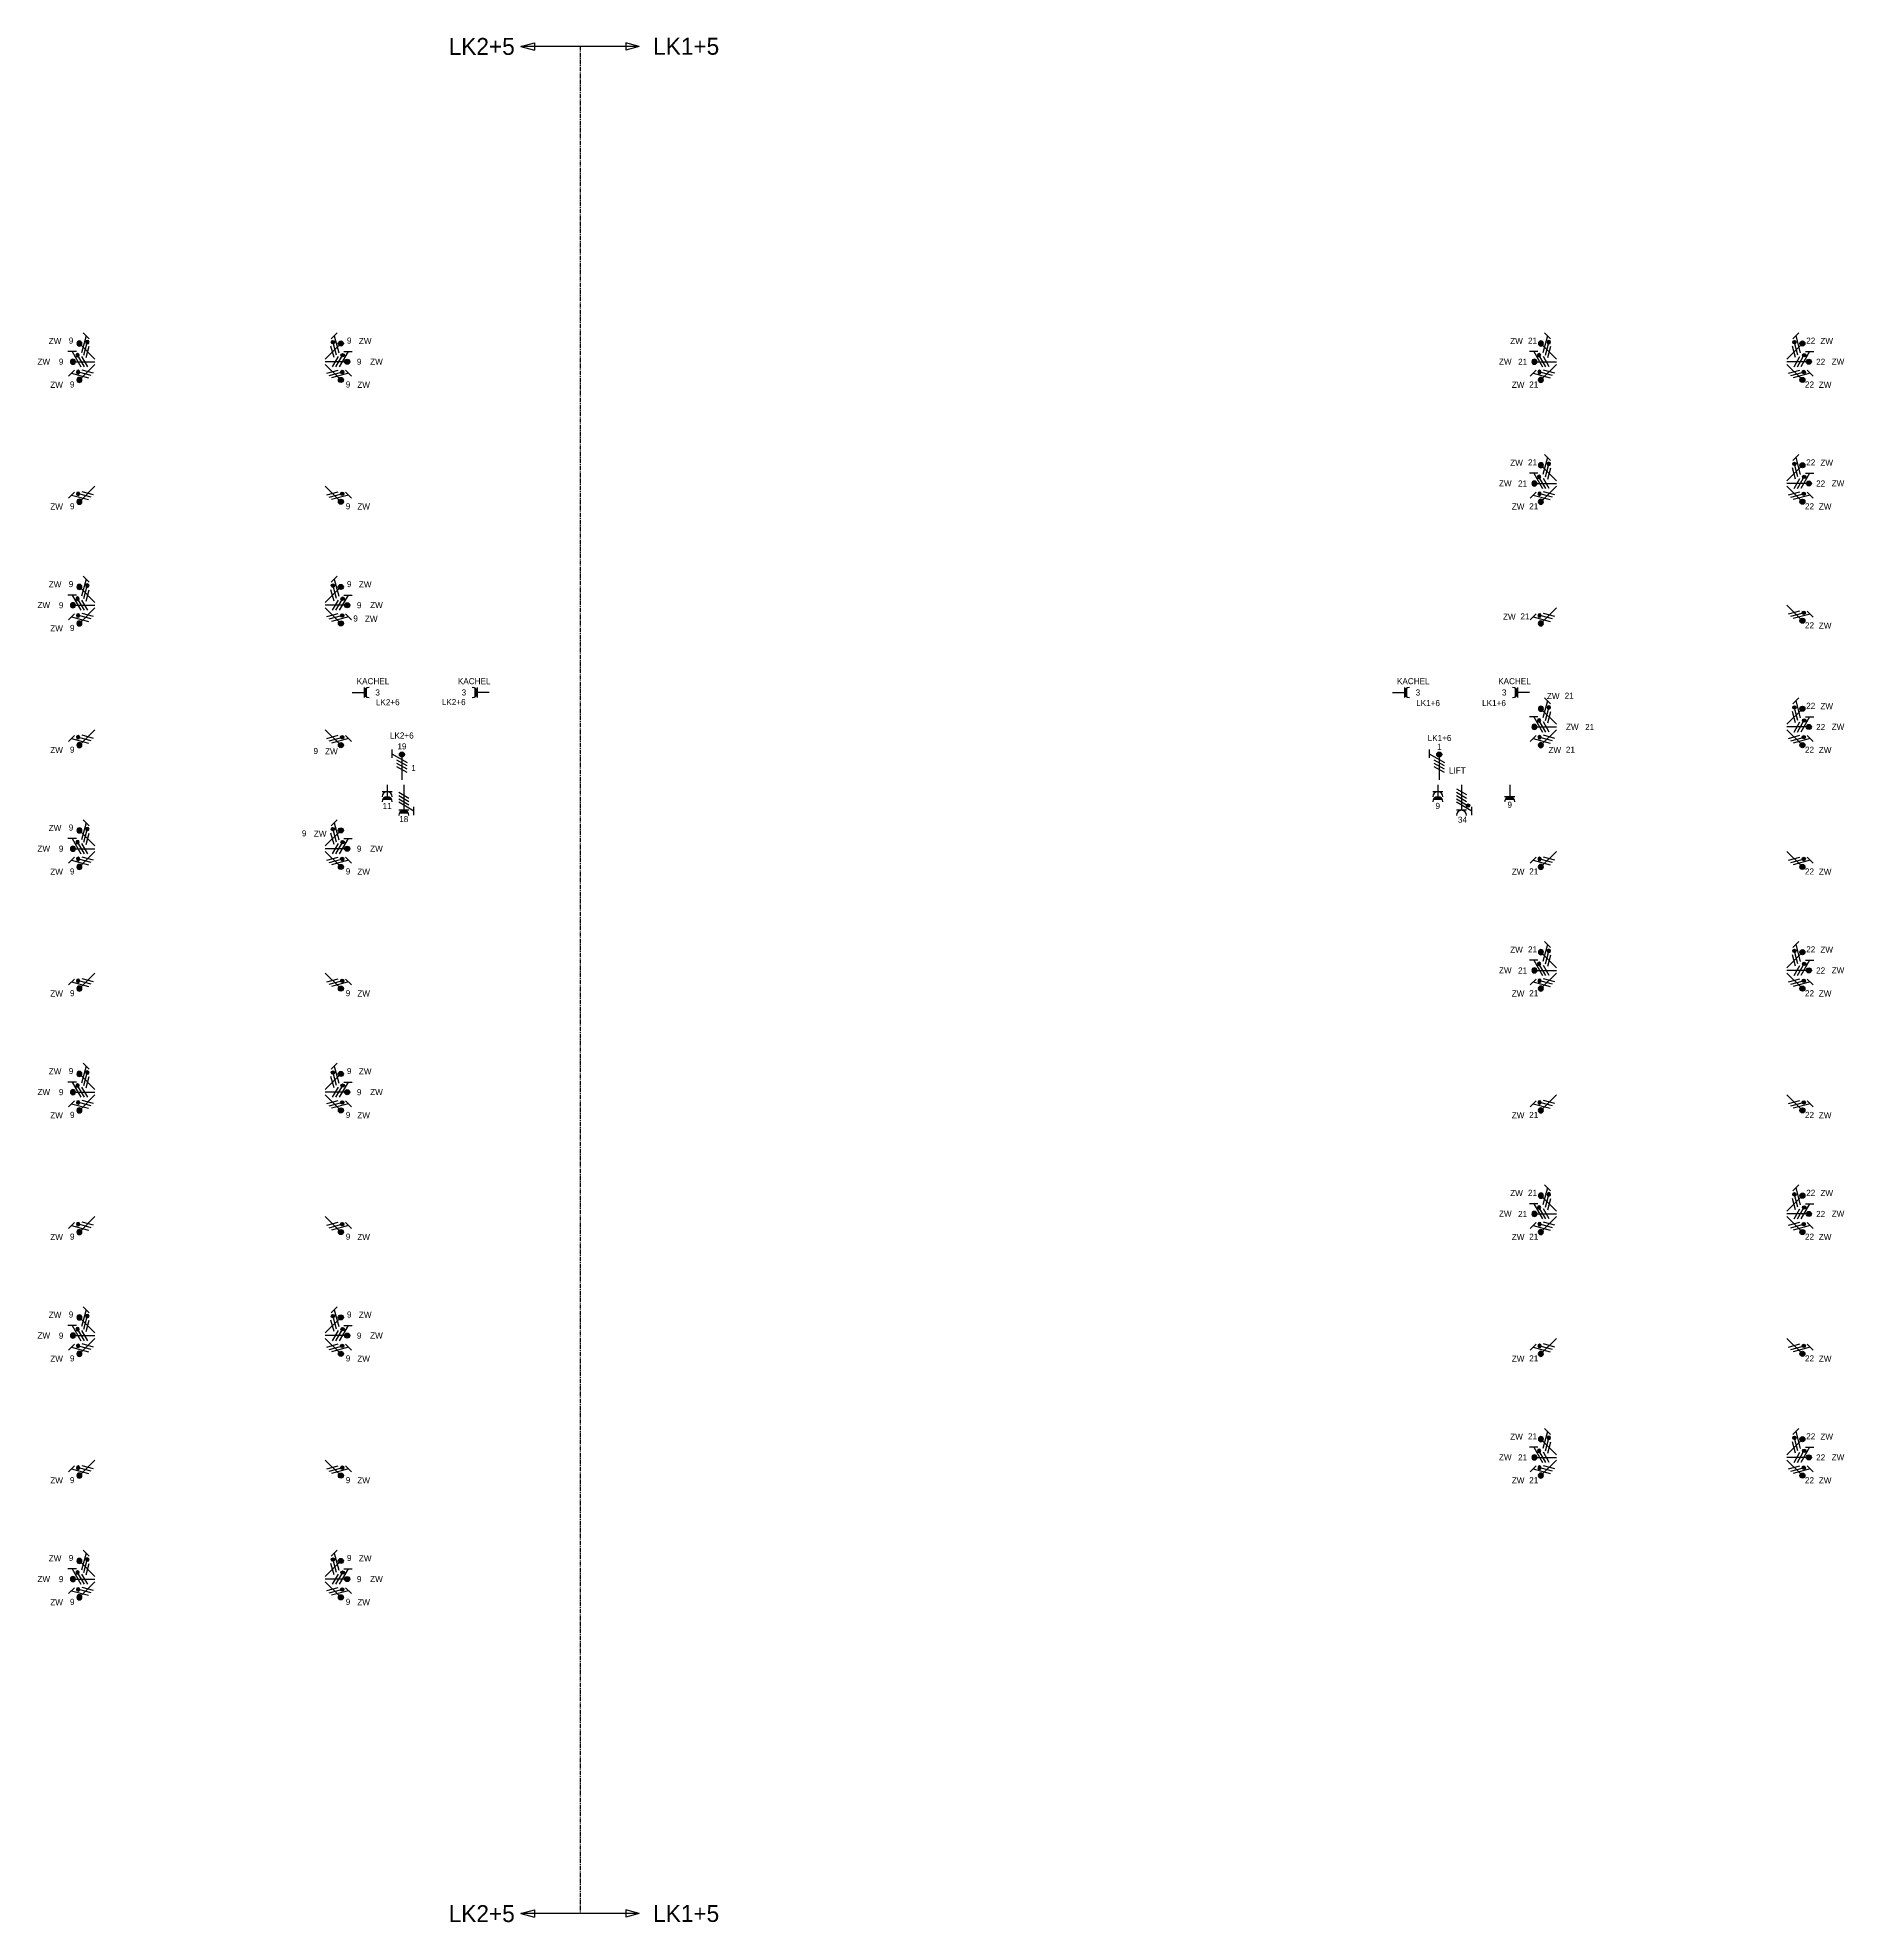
# Model space of a CAD drawing. Header units: millimetres. Extents: x 15603 to 69003, y -32958 to 22773.
import ezdxf
from ezdxf.enums import TextEntityAlignment as Align

# ---------------------------------------------------------------- set-up
doc = ezdxf.new("R2010")
doc.units = ezdxf.units.MM
doc.header["$LTSCALE"] = 100
doc.linetypes.add('CENTER', pattern=[2, 1.25, -0.25, 0.25, -0.25])
doc.layers.get('0').update_dxf_attribs({"linetype": 'CONTINUOUS'})
for name, color, linetype in [('EL6212--_S', 4, 'CONTINUOUS'), ('EL6221--', 3, 'CONTINUOUS'), ('EL6222--', 3, 'CONTINUOUS')]:
    doc.layers.add(name, color=color, linetype=linetype)
doc.styles.add('buro-018', font='BUROFONT.shx', dxfattribs={"height": 180})
doc.styles.add('BURO-035', font='BUROFONT.shx', dxfattribs={"height": 350})

msp = doc.modelspace()

# ---------------------------------------------------------------- texts
at = {"layer": 'EL6221--', "color": 1, "style": 'buro-018'}
for p in [(25032, 3655), (28023, 3655), (55782, 3655), (58773, 3655)]:
    msp.add_text('KACHEL', height=180, dxfattribs=at).set_placement(p)

# ---------------------------------------------------------------- blocks, each defined once
blk = doc.blocks.new('E00160')
at = {"color": 0, "linetype": 'Continuous'}
for p, q in [((-17.5, 0), (-13.5, 1.07)), ((-17.5, 0), (17.5, 0)), ((-17.5, 0), (-13.5, -1.07)), ((-13.5, -1.07), (-13.5, 1.07)), ((17.5, 0), (13.5, 1.07)), ((13.5, -1.07), (13.5, 1.07)), ((17.5, 0), (13.5, -1.07))]:
    blk.add_line(p, q, dxfattribs=at)
at = {"color": 0, "linetype": 'Continuous', "style": 'BURO-035'}
for tag, p in [('E_TEXT2', (-22.5, 0)), ('E_TEXT1', (22.5, 0))]:
    blk.add_attdef(tag, text='', height=3.5, dxfattribs=at).set_placement(p, align=Align.MIDDLE)
blk = doc.blocks.new('E00078')
at = {"color": 0, "linetype": 'Continuous'}
for p, q in [((-3, 6.48), (-3, 8.98)), ((-3, 7.73), (1.5, 5.13)), ((1.5, 4.13), (-1.5, 5.87)), ((0, 7.5), (0, 1)), ((1.5, 3.13), (-1.5, 4.87))]:
    blk.add_line(p, q, dxfattribs=at)
at = {"color": 0, "linetype": 'Continuous', "const_width": 0.5}
blk.add_lwpolyline([(-2.18, 6.12, 1), (-1.68, 6.12, 1)], format="xyb", close=True, dxfattribs=at)
at = {"color": 0, "const_width": 0.75}
blk.add_lwpolyline([(-0.38, 7.5, 1), (0.38, 7.5, 1)], format="xyb", close=True, dxfattribs=at)
at = {"color": 0, "linetype": 'Continuous'}
for centre, radius in [((-1.93, 6.12), 0.5), ((0, 7.5), 0.75)]:
    blk.add_circle(centre, radius, dxfattribs=at)
at = {"color": 0, "linetype": 'Continuous', "style": 'buro-018'}
for tag, p in [('E_GROEP', (0, 11)), ('E_GKAST', (0, 14)), ('E_SGROEP', (4.5, 11))]:
    blk.add_attdef(tag, text='', height=1.8, dxfattribs=at).set_placement(p, align=Align.MIDDLE)
at = {"color": 0, "linetype": 'Continuous', "style": 'buro-018', "flags": 1}
for tag, p in [('E_VERMCODE', (13, 11)), ('E_MATCODE', (0, 0))]:
    blk.add_attdef(tag, text='', height=1.8, dxfattribs=at).set_placement(p, align=Align.MIDDLE)
blk = doc.blocks.new('111304WD')
at = {"color": 0, "linetype": 'Continuous'}
for p, q in [((-1.5, 4.5), (1.5, 4.5)), ((1.3, 5.25), (-1.3, 5.25)), ((1.16, 5.05), (-1.16, 5.05)), ((0.96, 4.85), (-0.96, 4.85)), ((0.65, 4.65), (-0.65, 4.65)), ((0, 1), (0, 4.5))]:
    blk.add_line(p, q, dxfattribs=at)
blk.add_arc((0, 6), 1.5, 180, 0, dxfattribs=at)
at = {"color": 0, "linetype": 'Continuous', "style": 'buro-018'}
for tag, p in [('E_GKAST', (0, 11.5)), ('E_GROEP', (0, 8.5)), ('E_SGROEP', (4.5, 8.5))]:
    blk.add_attdef(tag, text='', height=1.8, dxfattribs=at).set_placement(p, align=Align.MIDDLE)
at = {"color": 0, "linetype": 'Continuous', "style": 'buro-018', "flags": 1}
for tag, p in [('E_VERMCODE', (13, 8.5)), ('E_MATCODE', (0, 0))]:
    blk.add_attdef(tag, text='', height=1.8, dxfattribs=at).set_placement(p, align=Align.MIDDLE)
blk = doc.blocks.new('111304AW')
at = {"color": 0, "linetype": 'Continuous'}
for p, q in [((-1.5, 3), (1.5, 3)), ((1.3, 5.25), (-1.3, 5.25)), ((1.16, 5.05), (-1.16, 5.05)), ((0.96, 4.85), (-0.96, 4.85)), ((0.65, 4.65), (-0.65, 4.65)), ((0, 1), (0, 4.5))]:
    blk.add_line(p, q, dxfattribs=at)
for centre in [(0, 6), (0, 4.5)]:
    blk.add_arc(centre, 1.5, 180, 0, dxfattribs=at)
at = {"color": 0, "linetype": 'Continuous', "style": 'buro-018'}
for tag, p in [('E_GKAST', (0, 11.5)), ('E_GROEP', (0, 8.5)), ('E_SGROEP', (4.5, 8.5))]:
    blk.add_attdef(tag, text='', height=1.8, dxfattribs=at).set_placement(p, align=Align.MIDDLE)
at = {"color": 0, "linetype": 'Continuous', "style": 'buro-018', "flags": 1}
for tag, p in [('E_VERMCODE', (13, 8.5)), ('E_MATCODE', (0, 0))]:
    blk.add_attdef(tag, text='', height=1.8, dxfattribs=at).set_placement(p, align=Align.MIDDLE)
blk = doc.blocks.new('111304EW')
at = {"color": 0, "linetype": 'Continuous'}
for p, q in [((-3, 9.98), (-3, 7.48)), ((-3, 8.73), (1.5, 6.13)), ((-1.5, 8.5), (1.5, 8.5)), ((1.5, 5.13), (-1.5, 6.87)), ((1.5, 4.13), (-1.5, 5.87)), ((1.3, 9.25), (-1.3, 9.25)), ((1.16, 9.05), (-1.16, 9.05)), ((0.96, 8.85), (-0.96, 8.85)), ((0.65, 8.65), (-0.65, 8.65)), ((0, 1), (0, 8.5)), ((1.5, 3.13), (-1.5, 4.87))]:
    blk.add_line(p, q, dxfattribs=at)
blk.add_arc((0, 10), 1.5, 180, 0, dxfattribs=at)
at = {"color": 0, "linetype": 'Continuous', "style": 'buro-018'}
for tag, p in [('E_GROEP', (0, 12.5)), ('E_GKAST', (0, 15.5)), ('E_SGROEP', (4.5, 12.5))]:
    blk.add_attdef(tag, text='', height=1.8, dxfattribs=at).set_placement(p, align=Align.MIDDLE)
at = {"color": 0, "linetype": 'Continuous', "style": 'buro-018', "flags": 1}
for tag, p in [('E_VERMCODE', (13, 12.5)), ('E_MATCODE', (0, 0))]:
    blk.add_attdef(tag, text='', height=1.8, dxfattribs=at).set_placement(p, align=Align.MIDDLE)
blk = doc.blocks.new('E00080')
at = {"color": 0, "linetype": 'Continuous'}
for p, q in [((-3, 9.98), (-3, 7.48)), ((-3, 8.73), (1.5, 6.13)), ((1.5, 5.13), (-1.5, 6.87)), ((1.5, 4.13), (-1.5, 5.87)), ((0, 8.5), (0, 1)), ((1.5, 3.13), (-1.5, 4.87))]:
    blk.add_line(p, q, dxfattribs=at)
at = {"color": 0, "const_width": 0.75}
blk.add_lwpolyline([(-0.38, 8.5, 1), (0.38, 8.5, 1)], format="xyb", close=True, dxfattribs=at)
at = {"color": 0, "linetype": 'Continuous'}
blk.add_circle((0, 8.5), 0.75, dxfattribs=at)
at = {"color": 0, "linetype": 'Continuous', "style": 'buro-018'}
for tag, p in [('E_GROEP', (0, 12)), ('E_GKAST', (0, 15)), ('E_SGROEP', (4.5, 12))]:
    blk.add_attdef(tag, text='', height=1.8, dxfattribs=at).set_placement(p, align=Align.MIDDLE)
at = {"color": 0, "linetype": 'Continuous', "style": 'buro-018', "flags": 1}
for tag, p in [('E_VERMCODE', (13, 12)), ('E_MATCODE', (0, 0))]:
    blk.add_attdef(tag, text='', height=1.8, dxfattribs=at).set_placement(p, align=Align.MIDDLE)
blk = doc.blocks.new('111304D')
at = {"color": 0, "linetype": 'Continuous'}
for p, q in [((-3, 9.98), (-3, 7.48)), ((-3, 8.73), (1.5, 6.13)), ((-1.5, 8.5), (1.5, 8.5)), ((1.5, 5.13), (-1.5, 6.87)), ((1.5, 4.13), (-1.5, 5.87)), ((0, 1), (0, 8.5)), ((1.5, 3.13), (-1.5, 4.87)), ((1.5, 2.13), (-1.5, 3.87))]:
    blk.add_line(p, q, dxfattribs=at)
at = {"color": 0, "linetype": 'Continuous', "const_width": 0.5}
blk.add_lwpolyline([(-1.68, 7.12, 1), (-2.18, 7.12, 1)], format="xyb", close=True, dxfattribs=at)
at = {"color": 0, "linetype": 'Continuous'}
blk.add_circle((-1.93, 7.12), 0.5, dxfattribs=at)
blk.add_arc((0, 10), 1.5, 180, 0, dxfattribs=at)
at = {"color": 0, "linetype": 'Continuous', "style": 'buro-018'}
for tag, p in [('E_GROEP', (0, 12.5)), ('E_GKAST', (0, 15.5)), ('E_SGROEP', (4.5, 12.5))]:
    blk.add_attdef(tag, text='', height=1.8, dxfattribs=at).set_placement(p, align=Align.MIDDLE)
at = {"color": 0, "linetype": 'Continuous', "style": 'buro-018', "flags": 1}
for tag, p in [('E_VERMCODE', (13, 12.5)), ('E_MATCODE', (0, 0))]:
    blk.add_attdef(tag, text='', height=1.8, dxfattribs=at).set_placement(p, align=Align.MIDDLE)

# ---------------------------------------------------------------- linework, layer by layer
at = {"layer": 'EL6212--_S', "linetype": 'CENTER'}
msp.add_line((31634, 22516), (31634, -32700), dxfattribs=at)

# ---------------------------------------------------------------- block references
at = {"layer": 'EL6212--_S'}
ref = msp.add_blockref('E00160', (31634, 22516), dxfattribs=dict(at, xscale=100, yscale=100, zscale=100, rotation=180))
ref.add_attrib('E_TEXT1', 'LK2+5', dxfattribs={"layer": '0', "color": 4, "linetype": 'Continuous', "height": 500, "style": 'buro-018'}).set_placement((28728, 22516), align=Align.MIDDLE)
ref.add_attrib('E_TEXT2', 'LK1+5', dxfattribs={"layer": '0', "color": 4, "linetype": 'Continuous', "height": 500, "style": 'buro-018'}).set_placement((34771, 22516), align=Align.MIDDLE)
ref = msp.add_blockref('E00160', (31634, -32700), dxfattribs=dict(at, xscale=100, yscale=100, zscale=100, rotation=180))
ref.add_attrib('E_TEXT1', 'LK2+5', dxfattribs={"layer": '0', "color": 4, "linetype": 'Continuous', "height": 500, "style": 'buro-018'}).set_placement((28728, -32700), align=Align.MIDDLE)
ref.add_attrib('E_TEXT2', 'LK1+5', dxfattribs={"layer": '0', "color": 4, "linetype": 'Continuous', "height": 500, "style": 'buro-018'}).set_placement((34771, -32700), align=Align.MIDDLE)
at = {"layer": 'EL6221--'}
ref = msp.add_blockref('E00080', (26370, 726), dxfattribs=dict(at, xscale=100, yscale=100, zscale=100, rotation=359.9999583118478))
ref.add_attrib('E_GROEP', '19', dxfattribs={"layer": '0', "color": 1, "linetype": 'Continuous', "height": 180, "style": 'buro-018'}).set_placement((26370, 1817), align=Align.MIDDLE)
ref.add_attrib('E_GKAST', 'LK2+6', dxfattribs={"layer": '0', "color": 1, "linetype": 'Continuous', "height": 180, "style": 'buro-018'}).set_placement((26366, 2138), align=Align.MIDDLE)
ref.add_attrib('E_VERMCODE', '1', dxfattribs={"layer": '0', "color": 1, "linetype": 'Continuous', "height": 180, "style": 'buro-018'}).set_placement((26715, 1178), align=Align.MIDDLE)
ref = msp.add_blockref('E00080', (57033, 726), dxfattribs=dict(at, xscale=100, yscale=100, zscale=100))
ref.add_attrib('E_GROEP', '1', dxfattribs={"layer": '0', "color": 1, "linetype": 'Continuous', "height": 180, "style": 'buro-018'}).set_placement((57033, 1803), align=Align.MIDDLE)
ref.add_attrib('E_GKAST', 'LK1+6', dxfattribs={"layer": '0', "color": 1, "linetype": 'Continuous', "height": 180, "style": 'buro-018'}).set_placement((57040, 2065), align=Align.MIDDLE)
ref.add_attrib('E_VERMCODE', 'LIFT', dxfattribs={"layer": '0', "color": 1, "linetype": 'Continuous', "height": 180, "style": 'buro-018'}).set_placement((57565, 1103), align=Align.MIDDLE)
ref = msp.add_blockref('111304EW', (26424, 776), dxfattribs=dict(at, xscale=100, yscale=100, zscale=100, rotation=180))
ref.add_attrib('E_GROEP', '18', dxfattribs={"layer": '0', "color": 1, "linetype": 'Continuous', "height": 180, "style": 'buro-018'}).set_placement((26424, -333), align=Align.MIDDLE)
ref = msp.add_blockref('111304D', (57690, 776), dxfattribs=dict(at, xscale=100, yscale=100, zscale=100, rotation=180))
ref.add_attrib('E_GROEP', '34', dxfattribs={"layer": '0', "color": 1, "linetype": 'Continuous', "height": 180, "style": 'buro-018'}).set_placement((57717, -353), align=Align.MIDDLE)
at = {"layer": 'EL6222--'}
ref = msp.add_blockref('E00078', (17366, 13200), dxfattribs=dict(at, xscale=-99.99999999999521, yscale=100, zscale=100, rotation=45.00002084408518))
ref.add_attrib('E_GROEP', '9', dxfattribs={"layer": '0', "color": 1, "linetype": 'Continuous', "height": 180, "style": 'buro-018'}).set_placement((16588, 13816), align=Align.MIDDLE)
ref.add_attrib('E_VERMCODE', 'ZW', dxfattribs={"layer": '0', "color": 1, "linetype": 'Continuous', "height": 180, "style": 'buro-018'}).set_placement((16116, 13806), align=Align.MIDDLE)
ref = msp.add_blockref('E00078', (24034, 13200), dxfattribs=dict(at, xscale=100.0000000000029, yscale=100.0000000000029, zscale=100.0000000000029, rotation=314.9999791559163))
ref.add_attrib('E_GROEP', '9', dxfattribs={"layer": '0', "color": 1, "linetype": 'Continuous', "height": 180, "style": 'buro-018'}).set_placement((24812, 13816), align=Align.MIDDLE)
ref.add_attrib('E_VERMCODE', 'ZW', dxfattribs={"layer": '0', "color": 1, "linetype": 'Continuous', "height": 180, "style": 'buro-018'}).set_placement((25284, 13806), align=Align.MIDDLE)
ref = msp.add_blockref('E00078', (60566, 13200), dxfattribs=dict(at, xscale=-99.99999999999525, yscale=100, zscale=100, rotation=45.00002084408526))
ref.add_attrib('E_GROEP', '21', dxfattribs={"layer": '0', "color": 1, "linetype": 'Continuous', "height": 180, "style": 'buro-018'}).set_placement((59788, 13816), align=Align.MIDDLE)
ref.add_attrib('E_VERMCODE', 'ZW', dxfattribs={"layer": '0', "color": 1, "linetype": 'Continuous', "height": 180, "style": 'buro-018'}).set_placement((59316, 13806), align=Align.MIDDLE)
ref = msp.add_blockref('E00078', (67234, 13200), dxfattribs=dict(at, xscale=99.99999999999888, yscale=99.99999999999888, zscale=99.99999999999888, rotation=314.9999791559169))
ref.add_attrib('E_GROEP', '22', dxfattribs={"layer": '0', "color": 1, "linetype": 'Continuous', "height": 180, "style": 'buro-018'}).set_placement((68012, 13816), align=Align.MIDDLE)
ref.add_attrib('E_VERMCODE', 'ZW', dxfattribs={"layer": '0', "color": 1, "linetype": 'Continuous', "height": 180, "style": 'buro-018'}).set_placement((68484, 13806), align=Align.MIDDLE)
ref = msp.add_blockref('E00078', (17395, 13191), dxfattribs=dict(at, xscale=-100, yscale=100, zscale=100, rotation=90))
ref.add_attrib('E_GROEP', '9', dxfattribs={"layer": '0', "color": 1, "linetype": 'Continuous', "height": 180, "style": 'buro-018'}).set_placement((16295, 13191), align=Align.MIDDLE)
ref.add_attrib('E_VERMCODE', 'ZW', dxfattribs={"layer": '0', "color": 1, "linetype": 'Continuous', "height": 180, "style": 'buro-018'}).set_placement((15783, 13195), align=Align.MIDDLE)
ref = msp.add_blockref('E00078', (24005, 13191), dxfattribs=dict(at, xscale=100, yscale=100, zscale=100, rotation=270))
ref.add_attrib('E_GROEP', '9', dxfattribs={"layer": '0', "color": 1, "linetype": 'Continuous', "height": 180, "style": 'buro-018'}).set_placement((25105, 13191), align=Align.MIDDLE)
ref.add_attrib('E_VERMCODE', 'ZW', dxfattribs={"layer": '0', "color": 1, "linetype": 'Continuous', "height": 180, "style": 'buro-018'}).set_placement((25617, 13195), align=Align.MIDDLE)
ref = msp.add_blockref('E00078', (60595, 13191), dxfattribs=dict(at, xscale=-100, yscale=100, zscale=100, rotation=90))
ref.add_attrib('E_GROEP', '21', dxfattribs={"layer": '0', "color": 1, "linetype": 'Continuous', "height": 180, "style": 'buro-018'}).set_placement((59495, 13191), align=Align.MIDDLE)
ref.add_attrib('E_VERMCODE', 'ZW', dxfattribs={"layer": '0', "color": 1, "linetype": 'Continuous', "height": 180, "style": 'buro-018'}).set_placement((58983, 13195), align=Align.MIDDLE)
ref = msp.add_blockref('E00078', (67205, 13191), dxfattribs=dict(at, xscale=100, yscale=100, zscale=100, rotation=270))
ref.add_attrib('E_GROEP', '22', dxfattribs={"layer": '0', "color": 1, "linetype": 'Continuous', "height": 180, "style": 'buro-018'}).set_placement((68305, 13191), align=Align.MIDDLE)
ref.add_attrib('E_VERMCODE', 'ZW', dxfattribs={"layer": '0', "color": 1, "linetype": 'Continuous', "height": 180, "style": 'buro-018'}).set_placement((68817, 13195), align=Align.MIDDLE)
ref = msp.add_blockref('E00078', (17366, 13181), dxfattribs=dict(at, xscale=-100.0000000000052, yscale=100, zscale=100, rotation=134.8099710967571))
ref.add_attrib('E_GROEP', '9', dxfattribs={"layer": '0', "color": 1, "linetype": 'Continuous', "height": 180, "style": 'buro-018'}).set_placement((16624, 12519), align=Align.MIDDLE)
ref.add_attrib('E_VERMCODE', 'ZW', dxfattribs={"layer": '0', "color": 1, "linetype": 'Continuous', "height": 180, "style": 'buro-018'}).set_placement((16162, 12509), align=Align.MIDDLE)
ref = msp.add_blockref('E00078', (24034, 13181), dxfattribs=dict(at, xscale=100.0000000000001, yscale=100.0000000000001, zscale=100.0000000000001, rotation=225.1900289032459))
ref.add_attrib('E_GROEP', '9', dxfattribs={"layer": '0', "color": 1, "linetype": 'Continuous', "height": 180, "style": 'buro-018'}).set_placement((24776, 12519), align=Align.MIDDLE)
ref.add_attrib('E_VERMCODE', 'ZW', dxfattribs={"layer": '0', "color": 1, "linetype": 'Continuous', "height": 180, "style": 'buro-018'}).set_placement((25237, 12509), align=Align.MIDDLE)
ref = msp.add_blockref('E00078', (60566, 13181), dxfattribs=dict(at, xscale=-100.0000000000052, yscale=100, zscale=100, rotation=134.8099710967571))
ref.add_attrib('E_GROEP', '21', dxfattribs={"layer": '0', "color": 1, "linetype": 'Continuous', "height": 180, "style": 'buro-018'}).set_placement((59824, 12519), align=Align.MIDDLE)
ref.add_attrib('E_VERMCODE', 'ZW', dxfattribs={"layer": '0', "color": 1, "linetype": 'Continuous', "height": 180, "style": 'buro-018'}).set_placement((59362, 12509), align=Align.MIDDLE)
ref = msp.add_blockref('E00078', (67234, 13181), dxfattribs=dict(at, xscale=100.0000000000009, yscale=100.0000000000009, zscale=100.0000000000009, rotation=225.1900289032455))
ref.add_attrib('E_GROEP', '22', dxfattribs={"layer": '0', "color": 1, "linetype": 'Continuous', "height": 180, "style": 'buro-018'}).set_placement((67976, 12519), align=Align.MIDDLE)
ref.add_attrib('E_VERMCODE', 'ZW', dxfattribs={"layer": '0', "color": 1, "linetype": 'Continuous', "height": 180, "style": 'buro-018'}).set_placement((68437, 12509), align=Align.MIDDLE)
ref = msp.add_blockref('E00078', (60566, 9600), dxfattribs=dict(at, xscale=-99.99999999999517, yscale=100, zscale=100, rotation=45.00002084408526))
ref.add_attrib('E_GROEP', '21', dxfattribs={"layer": '0', "color": 1, "linetype": 'Continuous', "height": 180, "style": 'buro-018'}).set_placement((59788, 10216), align=Align.MIDDLE)
ref.add_attrib('E_VERMCODE', 'ZW', dxfattribs={"layer": '0', "color": 1, "linetype": 'Continuous', "height": 180, "style": 'buro-018'}).set_placement((59316, 10206), align=Align.MIDDLE)
ref = msp.add_blockref('E00078', (67234, 9600), dxfattribs=dict(at, xscale=99.99999999999888, yscale=99.99999999999888, zscale=99.99999999999888, rotation=314.9999791559169))
ref.add_attrib('E_GROEP', '22', dxfattribs={"layer": '0', "color": 1, "linetype": 'Continuous', "height": 180, "style": 'buro-018'}).set_placement((68012, 10216), align=Align.MIDDLE)
ref.add_attrib('E_VERMCODE', 'ZW', dxfattribs={"layer": '0', "color": 1, "linetype": 'Continuous', "height": 180, "style": 'buro-018'}).set_placement((68484, 10206), align=Align.MIDDLE)
ref = msp.add_blockref('E00078', (17366, 9581), dxfattribs=dict(at, xscale=-100.0000000000053, yscale=100, zscale=100, rotation=134.8099710967571))
ref.add_attrib('E_GROEP', '9', dxfattribs={"layer": '0', "color": 1, "linetype": 'Continuous', "height": 180, "style": 'buro-018'}).set_placement((16624, 8919), align=Align.MIDDLE)
ref.add_attrib('E_VERMCODE', 'ZW', dxfattribs={"layer": '0', "color": 1, "linetype": 'Continuous', "height": 180, "style": 'buro-018'}).set_placement((16162, 8909), align=Align.MIDDLE)
ref = msp.add_blockref('E00078', (24034, 9581), dxfattribs=dict(at, xscale=100.0000000000001, yscale=100.0000000000001, zscale=100.0000000000001, rotation=225.1900289032459))
ref.add_attrib('E_GROEP', '9', dxfattribs={"layer": '0', "color": 1, "linetype": 'Continuous', "height": 180, "style": 'buro-018'}).set_placement((24776, 8919), align=Align.MIDDLE)
ref.add_attrib('E_VERMCODE', 'ZW', dxfattribs={"layer": '0', "color": 1, "linetype": 'Continuous', "height": 180, "style": 'buro-018'}).set_placement((25237, 8909), align=Align.MIDDLE)
ref = msp.add_blockref('E00078', (60595, 9591), dxfattribs=dict(at, xscale=-100, yscale=100, zscale=100, rotation=90))
ref.add_attrib('E_GROEP', '21', dxfattribs={"layer": '0', "color": 1, "linetype": 'Continuous', "height": 180, "style": 'buro-018'}).set_placement((59495, 9591), align=Align.MIDDLE)
ref.add_attrib('E_VERMCODE', 'ZW', dxfattribs={"layer": '0', "color": 1, "linetype": 'Continuous', "height": 180, "style": 'buro-018'}).set_placement((58983, 9595), align=Align.MIDDLE)
ref = msp.add_blockref('E00078', (60566, 9581), dxfattribs=dict(at, xscale=-100.0000000000053, yscale=100, zscale=100, rotation=134.8099710967571))
ref.add_attrib('E_GROEP', '21', dxfattribs={"layer": '0', "color": 1, "linetype": 'Continuous', "height": 180, "style": 'buro-018'}).set_placement((59824, 8919), align=Align.MIDDLE)
ref.add_attrib('E_VERMCODE', 'ZW', dxfattribs={"layer": '0', "color": 1, "linetype": 'Continuous', "height": 180, "style": 'buro-018'}).set_placement((59362, 8909), align=Align.MIDDLE)
ref = msp.add_blockref('E00078', (67234, 9581), dxfattribs=dict(at, xscale=100.0000000000009, yscale=100.0000000000009, zscale=100.0000000000009, rotation=225.1900289032455))
ref.add_attrib('E_GROEP', '22', dxfattribs={"layer": '0', "color": 1, "linetype": 'Continuous', "height": 180, "style": 'buro-018'}).set_placement((67976, 8919), align=Align.MIDDLE)
ref.add_attrib('E_VERMCODE', 'ZW', dxfattribs={"layer": '0', "color": 1, "linetype": 'Continuous', "height": 180, "style": 'buro-018'}).set_placement((68437, 8909), align=Align.MIDDLE)
ref = msp.add_blockref('E00078', (67205, 9591), dxfattribs=dict(at, xscale=100, yscale=100, zscale=100, rotation=270))
ref.add_attrib('E_GROEP', '22', dxfattribs={"layer": '0', "color": 1, "linetype": 'Continuous', "height": 180, "style": 'buro-018'}).set_placement((68305, 9591), align=Align.MIDDLE)
ref.add_attrib('E_VERMCODE', 'ZW', dxfattribs={"layer": '0', "color": 1, "linetype": 'Continuous', "height": 180, "style": 'buro-018'}).set_placement((68817, 9595), align=Align.MIDDLE)
ref = msp.add_blockref('E00078', (17366, 6000), dxfattribs=dict(at, xscale=-99.99999999999521, yscale=100, zscale=100, rotation=45.00002084408518))
ref.add_attrib('E_GROEP', '9', dxfattribs={"layer": '0', "color": 1, "linetype": 'Continuous', "height": 180, "style": 'buro-018'}).set_placement((16588, 6616), align=Align.MIDDLE)
ref.add_attrib('E_VERMCODE', 'ZW', dxfattribs={"layer": '0', "color": 1, "linetype": 'Continuous', "height": 180, "style": 'buro-018'}).set_placement((16116, 6606), align=Align.MIDDLE)
ref = msp.add_blockref('E00078', (24034, 6000), dxfattribs=dict(at, xscale=100.0000000000029, yscale=100.0000000000029, zscale=100.0000000000029, rotation=314.9999791559163))
ref.add_attrib('E_GROEP', '9', dxfattribs={"layer": '0', "color": 1, "linetype": 'Continuous', "height": 180, "style": 'buro-018'}).set_placement((24812, 6616), align=Align.MIDDLE)
ref.add_attrib('E_VERMCODE', 'ZW', dxfattribs={"layer": '0', "color": 1, "linetype": 'Continuous', "height": 180, "style": 'buro-018'}).set_placement((25284, 6606), align=Align.MIDDLE)
ref = msp.add_blockref('E00078', (17395, 5991), dxfattribs=dict(at, xscale=-100, yscale=100, zscale=100, rotation=90))
ref.add_attrib('E_GROEP', '9', dxfattribs={"layer": '0', "color": 1, "linetype": 'Continuous', "height": 180, "style": 'buro-018'}).set_placement((16295, 5991), align=Align.MIDDLE)
ref.add_attrib('E_VERMCODE', 'ZW', dxfattribs={"layer": '0', "color": 1, "linetype": 'Continuous', "height": 180, "style": 'buro-018'}).set_placement((15783, 5995), align=Align.MIDDLE)
ref = msp.add_blockref('E00078', (24005, 5991), dxfattribs=dict(at, xscale=100, yscale=100, zscale=100, rotation=270))
ref.add_attrib('E_GROEP', '9', dxfattribs={"layer": '0', "color": 1, "linetype": 'Continuous', "height": 180, "style": 'buro-018'}).set_placement((25105, 5991), align=Align.MIDDLE)
ref.add_attrib('E_VERMCODE', 'ZW', dxfattribs={"layer": '0', "color": 1, "linetype": 'Continuous', "height": 180, "style": 'buro-018'}).set_placement((25617, 5995), align=Align.MIDDLE)
ref = msp.add_blockref('E00078', (67234, 6061), dxfattribs=dict(at, xscale=100.0000000000007, yscale=100.0000000000007, zscale=100.0000000000007, rotation=225.1900289032456))
ref.add_attrib('E_GROEP', '22', dxfattribs={"layer": '0', "color": 1, "linetype": 'Continuous', "height": 180, "style": 'buro-018'}).set_placement((67976, 5399), align=Align.MIDDLE)
ref.add_attrib('E_VERMCODE', 'ZW', dxfattribs={"layer": '0', "color": 1, "linetype": 'Continuous', "height": 180, "style": 'buro-018'}).set_placement((68437, 5389), align=Align.MIDDLE)
ref = msp.add_blockref('E00078', (17366, 5981), dxfattribs=dict(at, xscale=-100.0000000000052, yscale=100, zscale=100, rotation=134.8099710967571))
ref.add_attrib('E_GROEP', '9', dxfattribs={"layer": '0', "color": 1, "linetype": 'Continuous', "height": 180, "style": 'buro-018'}).set_placement((16624, 5319), align=Align.MIDDLE)
ref.add_attrib('E_VERMCODE', 'ZW', dxfattribs={"layer": '0', "color": 1, "linetype": 'Continuous', "height": 180, "style": 'buro-018'}).set_placement((16162, 5309), align=Align.MIDDLE)
ref = msp.add_blockref('E00078', (24034, 5981), dxfattribs=dict(at, xscale=100.0000000000001, yscale=100.0000000000001, zscale=100.0000000000001, rotation=225.1900289032459))
ref.add_attrib('E_GROEP', '9', dxfattribs={"layer": '0', "color": 1, "linetype": 'Continuous', "height": 180, "style": 'buro-018'}).set_placement((25000, 5599), align=Align.MIDDLE)
ref.add_attrib('E_VERMCODE', 'ZW', dxfattribs={"layer": '0', "color": 1, "linetype": 'Continuous', "height": 180, "style": 'buro-018'}).set_placement((25462, 5588), align=Align.MIDDLE)
ref = msp.add_blockref('E00078', (60566, 5981), dxfattribs=dict(at, xscale=-100.0000000000053, yscale=100, zscale=100, rotation=134.8099710967571))
ref.add_attrib('E_GROEP', '21', dxfattribs={"layer": '0', "color": 1, "linetype": 'Continuous', "height": 180, "style": 'buro-018'}).set_placement((59564, 5661), align=Align.MIDDLE)
ref.add_attrib('E_VERMCODE', 'ZW', dxfattribs={"layer": '0', "color": 1, "linetype": 'Continuous', "height": 180, "style": 'buro-018'}).set_placement((59102, 5651), align=Align.MIDDLE)
ref = msp.add_blockref('111304WD', (24800, 3411), dxfattribs=dict(at, xscale=100, yscale=100, zscale=100, rotation=270.0000000000105))
ref.add_attrib('E_GROEP', '3', dxfattribs={"layer": '0', "color": 1, "linetype": 'Continuous', "height": 180, "style": 'buro-018'}).set_placement((25650, 3411), align=Align.MIDDLE)
ref.add_attrib('E_GKAST', 'LK2+6', dxfattribs={"layer": '0', "color": 1, "linetype": 'Continuous', "height": 180, "style": 'buro-018'}).set_placement((25950, 3122), align=Align.MIDDLE)
ref = msp.add_blockref('111304WD', (29050, 3411), dxfattribs=dict(at, xscale=100, yscale=100, zscale=100, rotation=90))
ref.add_attrib('E_GROEP', '3', dxfattribs={"layer": '0', "color": 1, "linetype": 'Continuous', "height": 180, "style": 'buro-018'}).set_placement((28200, 3411), align=Align.MIDDLE)
ref.add_attrib('E_GKAST', 'LK2+6', dxfattribs={"layer": '0', "color": 1, "linetype": 'Continuous', "height": 180, "style": 'buro-018'}).set_placement((27900, 3127), align=Align.MIDDLE)
ref = msp.add_blockref('111304WD', (55550, 3411), dxfattribs=dict(at, xscale=100, yscale=100, zscale=100, rotation=270.0000000000098))
ref.add_attrib('E_GROEP', '3', dxfattribs={"layer": '0', "color": 1, "linetype": 'Continuous', "height": 180, "style": 'buro-018'}).set_placement((56400, 3411), align=Align.MIDDLE)
ref.add_attrib('E_GKAST', 'LK1+6', dxfattribs={"layer": '0', "color": 1, "linetype": 'Continuous', "height": 180, "style": 'buro-018'}).set_placement((56700, 3097), align=Align.MIDDLE)
ref = msp.add_blockref('111304WD', (59800, 3411), dxfattribs=dict(at, xscale=100, yscale=100, zscale=100, rotation=90))
ref.add_attrib('E_GROEP', '3', dxfattribs={"layer": '0', "color": 1, "linetype": 'Continuous', "height": 180, "style": 'buro-018'}).set_placement((58950, 3411), align=Align.MIDDLE)
ref.add_attrib('E_GKAST', 'LK1+6', dxfattribs={"layer": '0', "color": 1, "linetype": 'Continuous', "height": 180, "style": 'buro-018'}).set_placement((58650, 3097), align=Align.MIDDLE)
ref = msp.add_blockref('E00078', (60566, 2400), dxfattribs=dict(at, xscale=-99.99999999999517, yscale=100, zscale=100, rotation=45.00002084408526))
ref.add_attrib('E_GROEP', '21', dxfattribs={"layer": '0', "color": 1, "linetype": 'Continuous', "height": 180, "style": 'buro-018'}).set_placement((60872, 3316), align=Align.MIDDLE)
ref.add_attrib('E_VERMCODE', 'ZW', dxfattribs={"layer": '0', "color": 1, "linetype": 'Continuous', "height": 180, "style": 'buro-018'}).set_placement((60400, 3305), align=Align.MIDDLE)
ref = msp.add_blockref('E00078', (67234, 2400), dxfattribs=dict(at, xscale=99.99999999999883, yscale=99.99999999999883, zscale=99.99999999999883, rotation=314.9999791559169))
ref.add_attrib('E_GROEP', '22', dxfattribs={"layer": '0', "color": 1, "linetype": 'Continuous', "height": 180, "style": 'buro-018'}).set_placement((68012, 3016), align=Align.MIDDLE)
ref.add_attrib('E_VERMCODE', 'ZW', dxfattribs={"layer": '0', "color": 1, "linetype": 'Continuous', "height": 180, "style": 'buro-018'}).set_placement((68484, 3006), align=Align.MIDDLE)
ref = msp.add_blockref('E00078', (17366, 2381), dxfattribs=dict(at, xscale=-100.0000000000053, yscale=100, zscale=100, rotation=134.8099710967571))
ref.add_attrib('E_GROEP', '9', dxfattribs={"layer": '0', "color": 1, "linetype": 'Continuous', "height": 180, "style": 'buro-018'}).set_placement((16624, 1719), align=Align.MIDDLE)
ref.add_attrib('E_VERMCODE', 'ZW', dxfattribs={"layer": '0', "color": 1, "linetype": 'Continuous', "height": 180, "style": 'buro-018'}).set_placement((16162, 1709), align=Align.MIDDLE)
ref = msp.add_blockref('E00078', (24034, 2381), dxfattribs=dict(at, xscale=100.0000000000001, yscale=100.0000000000001, zscale=100.0000000000001, rotation=225.1900289032459))
ref.add_attrib('E_GROEP', '9', dxfattribs={"layer": '0', "color": 1, "linetype": 'Continuous', "height": 180, "style": 'buro-018'}).set_placement((23822, 1680), align=Align.MIDDLE)
ref.add_attrib('E_VERMCODE', 'ZW', dxfattribs={"layer": '0', "color": 1, "linetype": 'Continuous', "height": 180, "style": 'buro-018'}).set_placement((24284, 1669), align=Align.MIDDLE)
ref = msp.add_blockref('E00078', (60595, 2391), dxfattribs=dict(at, xscale=-100, yscale=100, zscale=100, rotation=90))
ref.add_attrib('E_GROEP', '21', dxfattribs={"layer": '0', "color": 1, "linetype": 'Continuous', "height": 180, "style": 'buro-018'}).set_placement((61476, 2391), align=Align.MIDDLE)
ref.add_attrib('E_VERMCODE', 'ZW', dxfattribs={"layer": '0', "color": 1, "linetype": 'Continuous', "height": 180, "style": 'buro-018'}).set_placement((60964, 2395), align=Align.MIDDLE)
ref = msp.add_blockref('E00078', (60566, 2381), dxfattribs=dict(at, xscale=-100.0000000000053, yscale=100, zscale=100, rotation=134.8099710967571))
ref.add_attrib('E_GROEP', '21', dxfattribs={"layer": '0', "color": 1, "linetype": 'Continuous', "height": 180, "style": 'buro-018'}).set_placement((60908, 1719), align=Align.MIDDLE)
ref.add_attrib('E_VERMCODE', 'ZW', dxfattribs={"layer": '0', "color": 1, "linetype": 'Continuous', "height": 180, "style": 'buro-018'}).set_placement((60447, 1709), align=Align.MIDDLE)
ref = msp.add_blockref('E00078', (67234, 2381), dxfattribs=dict(at, xscale=100.0000000000009, yscale=100.0000000000009, zscale=100.0000000000009, rotation=225.1900289032455))
ref.add_attrib('E_GROEP', '22', dxfattribs={"layer": '0', "color": 1, "linetype": 'Continuous', "height": 180, "style": 'buro-018'}).set_placement((67976, 1719), align=Align.MIDDLE)
ref.add_attrib('E_VERMCODE', 'ZW', dxfattribs={"layer": '0', "color": 1, "linetype": 'Continuous', "height": 180, "style": 'buro-018'}).set_placement((68437, 1709), align=Align.MIDDLE)
ref = msp.add_blockref('E00078', (67205, 2391), dxfattribs=dict(at, xscale=100, yscale=100, zscale=100, rotation=270))
ref.add_attrib('E_GROEP', '22', dxfattribs={"layer": '0', "color": 1, "linetype": 'Continuous', "height": 180, "style": 'buro-018'}).set_placement((68305, 2391), align=Align.MIDDLE)
ref.add_attrib('E_VERMCODE', 'ZW', dxfattribs={"layer": '0', "color": 1, "linetype": 'Continuous', "height": 180, "style": 'buro-018'}).set_placement((68817, 2395), align=Align.MIDDLE)
ref = msp.add_blockref('111304AW', (25934, 776), dxfattribs=dict(at, xscale=100, yscale=100, zscale=100, rotation=180))
ref.add_attrib('E_GROEP', '11', dxfattribs={"layer": '0', "color": 1, "linetype": 'Continuous', "height": 180, "style": 'buro-018'}).set_placement((25934, 56), align=Align.MIDDLE)
ref = msp.add_blockref('111304AW', (56987, 776), dxfattribs=dict(at, xscale=100, yscale=100, zscale=100, rotation=180))
ref.add_attrib('E_GROEP', '9', dxfattribs={"layer": '0', "color": 1, "linetype": 'Continuous', "height": 180, "style": 'buro-018'}).set_placement((56987, 56), align=Align.MIDDLE)
ref = msp.add_blockref('111304WD', (59114, 776), dxfattribs=dict(at, xscale=100, yscale=100, zscale=100, rotation=180))
ref.add_attrib('E_GROEP', '9', dxfattribs={"layer": '0', "color": 1, "linetype": 'Continuous', "height": 180, "style": 'buro-018'}).set_placement((59114, 90), align=Align.MIDDLE)
ref = msp.add_blockref('E00078', (17366, -1200), dxfattribs=dict(at, xscale=-99.99999999999521, yscale=100, zscale=100, rotation=45.00002084408518))
ref.add_attrib('E_GROEP', '9', dxfattribs={"layer": '0', "color": 1, "linetype": 'Continuous', "height": 180, "style": 'buro-018'}).set_placement((16588, -584), align=Align.MIDDLE)
ref.add_attrib('E_VERMCODE', 'ZW', dxfattribs={"layer": '0', "color": 1, "linetype": 'Continuous', "height": 180, "style": 'buro-018'}).set_placement((16116, -594), align=Align.MIDDLE)
ref = msp.add_blockref('E00078', (24034, -1200), dxfattribs=dict(at, xscale=100.0000000000029, yscale=100.0000000000029, zscale=100.0000000000029, rotation=314.9999791559163))
ref.add_attrib('E_GROEP', '9', dxfattribs={"layer": '0', "color": 1, "linetype": 'Continuous', "height": 180, "style": 'buro-018'}).set_placement((23481, -755), align=Align.MIDDLE)
ref.add_attrib('E_VERMCODE', 'ZW', dxfattribs={"layer": '0', "color": 1, "linetype": 'Continuous', "height": 180, "style": 'buro-018'}).set_placement((23953, -766), align=Align.MIDDLE)
ref = msp.add_blockref('E00078', (17395, -1209), dxfattribs=dict(at, xscale=-100, yscale=100, zscale=100, rotation=90))
ref.add_attrib('E_GROEP', '9', dxfattribs={"layer": '0', "color": 1, "linetype": 'Continuous', "height": 180, "style": 'buro-018'}).set_placement((16295, -1209), align=Align.MIDDLE)
ref.add_attrib('E_VERMCODE', 'ZW', dxfattribs={"layer": '0', "color": 1, "linetype": 'Continuous', "height": 180, "style": 'buro-018'}).set_placement((15783, -1205), align=Align.MIDDLE)
ref = msp.add_blockref('E00078', (17366, -1219), dxfattribs=dict(at, xscale=-100.0000000000052, yscale=100, zscale=100, rotation=134.8099710967571))
ref.add_attrib('E_GROEP', '9', dxfattribs={"layer": '0', "color": 1, "linetype": 'Continuous', "height": 180, "style": 'buro-018'}).set_placement((16624, -1881), align=Align.MIDDLE)
ref.add_attrib('E_VERMCODE', 'ZW', dxfattribs={"layer": '0', "color": 1, "linetype": 'Continuous', "height": 180, "style": 'buro-018'}).set_placement((16162, -1891), align=Align.MIDDLE)
ref = msp.add_blockref('E00078', (24034, -1219), dxfattribs=dict(at, xscale=100.0000000000001, yscale=100.0000000000001, zscale=100.0000000000001, rotation=225.1900289032459))
ref.add_attrib('E_GROEP', '9', dxfattribs={"layer": '0', "color": 1, "linetype": 'Continuous', "height": 180, "style": 'buro-018'}).set_placement((24776, -1881), align=Align.MIDDLE)
ref.add_attrib('E_VERMCODE', 'ZW', dxfattribs={"layer": '0', "color": 1, "linetype": 'Continuous', "height": 180, "style": 'buro-018'}).set_placement((25237, -1891), align=Align.MIDDLE)
ref = msp.add_blockref('E00078', (24005, -1209), dxfattribs=dict(at, xscale=100, yscale=100, zscale=100, rotation=270))
ref.add_attrib('E_GROEP', '9', dxfattribs={"layer": '0', "color": 1, "linetype": 'Continuous', "height": 180, "style": 'buro-018'}).set_placement((25105, -1209), align=Align.MIDDLE)
ref.add_attrib('E_VERMCODE', 'ZW', dxfattribs={"layer": '0', "color": 1, "linetype": 'Continuous', "height": 180, "style": 'buro-018'}).set_placement((25617, -1205), align=Align.MIDDLE)
ref = msp.add_blockref('E00078', (60566, -1219), dxfattribs=dict(at, xscale=-100.0000000000053, yscale=100, zscale=100, rotation=134.8099710967571))
ref.add_attrib('E_GROEP', '21', dxfattribs={"layer": '0', "color": 1, "linetype": 'Continuous', "height": 180, "style": 'buro-018'}).set_placement((59824, -1881), align=Align.MIDDLE)
ref.add_attrib('E_VERMCODE', 'ZW', dxfattribs={"layer": '0', "color": 1, "linetype": 'Continuous', "height": 180, "style": 'buro-018'}).set_placement((59362, -1891), align=Align.MIDDLE)
ref = msp.add_blockref('E00078', (67234, -1219), dxfattribs=dict(at, xscale=99.99999999999946, yscale=99.99999999999946, zscale=99.99999999999946, rotation=225.1900289032448))
ref.add_attrib('E_GROEP', '22', dxfattribs={"layer": '0', "color": 1, "linetype": 'Continuous', "height": 180, "style": 'buro-018'}).set_placement((67976, -1881), align=Align.MIDDLE)
ref.add_attrib('E_VERMCODE', 'ZW', dxfattribs={"layer": '0', "color": 1, "linetype": 'Continuous', "height": 180, "style": 'buro-018'}).set_placement((68437, -1891), align=Align.MIDDLE)
ref = msp.add_blockref('E00078', (60566, -4800), dxfattribs=dict(at, xscale=-99.99999999999517, yscale=100, zscale=100, rotation=45.00002084408526))
ref.add_attrib('E_GROEP', '21', dxfattribs={"layer": '0', "color": 1, "linetype": 'Continuous', "height": 180, "style": 'buro-018'}).set_placement((59788, -4184), align=Align.MIDDLE)
ref.add_attrib('E_VERMCODE', 'ZW', dxfattribs={"layer": '0', "color": 1, "linetype": 'Continuous', "height": 180, "style": 'buro-018'}).set_placement((59316, -4194), align=Align.MIDDLE)
ref = msp.add_blockref('E00078', (67234, -4800), dxfattribs=dict(at, xscale=100.0000000000002, yscale=100.0000000000002, zscale=100.0000000000002, rotation=314.9999791559162))
ref.add_attrib('E_GROEP', '22', dxfattribs={"layer": '0', "color": 1, "linetype": 'Continuous', "height": 180, "style": 'buro-018'}).set_placement((68012, -4184), align=Align.MIDDLE)
ref.add_attrib('E_VERMCODE', 'ZW', dxfattribs={"layer": '0', "color": 1, "linetype": 'Continuous', "height": 180, "style": 'buro-018'}).set_placement((68484, -4194), align=Align.MIDDLE)
ref = msp.add_blockref('E00078', (17366, -4819), dxfattribs=dict(at, xscale=-100.0000000000053, yscale=100, zscale=100, rotation=134.8099710967571))
ref.add_attrib('E_GROEP', '9', dxfattribs={"layer": '0', "color": 1, "linetype": 'Continuous', "height": 180, "style": 'buro-018'}).set_placement((16624, -5481), align=Align.MIDDLE)
ref.add_attrib('E_VERMCODE', 'ZW', dxfattribs={"layer": '0', "color": 1, "linetype": 'Continuous', "height": 180, "style": 'buro-018'}).set_placement((16162, -5491), align=Align.MIDDLE)
ref = msp.add_blockref('E00078', (24034, -4819), dxfattribs=dict(at, xscale=100.0000000000001, yscale=100.0000000000001, zscale=100.0000000000001, rotation=225.1900289032459))
ref.add_attrib('E_GROEP', '9', dxfattribs={"layer": '0', "color": 1, "linetype": 'Continuous', "height": 180, "style": 'buro-018'}).set_placement((24776, -5481), align=Align.MIDDLE)
ref.add_attrib('E_VERMCODE', 'ZW', dxfattribs={"layer": '0', "color": 1, "linetype": 'Continuous', "height": 180, "style": 'buro-018'}).set_placement((25237, -5491), align=Align.MIDDLE)
ref = msp.add_blockref('E00078', (60595, -4809), dxfattribs=dict(at, xscale=-100, yscale=100, zscale=100, rotation=90))
ref.add_attrib('E_GROEP', '21', dxfattribs={"layer": '0', "color": 1, "linetype": 'Continuous', "height": 180, "style": 'buro-018'}).set_placement((59495, -4809), align=Align.MIDDLE)
ref.add_attrib('E_VERMCODE', 'ZW', dxfattribs={"layer": '0', "color": 1, "linetype": 'Continuous', "height": 180, "style": 'buro-018'}).set_placement((58983, -4805), align=Align.MIDDLE)
ref = msp.add_blockref('E00078', (60566, -4819), dxfattribs=dict(at, xscale=-100.0000000000053, yscale=100, zscale=100, rotation=134.8099710967571))
ref.add_attrib('E_GROEP', '21', dxfattribs={"layer": '0', "color": 1, "linetype": 'Continuous', "height": 180, "style": 'buro-018'}).set_placement((59824, -5481), align=Align.MIDDLE)
ref.add_attrib('E_VERMCODE', 'ZW', dxfattribs={"layer": '0', "color": 1, "linetype": 'Continuous', "height": 180, "style": 'buro-018'}).set_placement((59362, -5491), align=Align.MIDDLE)
ref = msp.add_blockref('E00078', (67234, -4819), dxfattribs=dict(at, xscale=99.99999999999959, yscale=99.99999999999959, zscale=99.99999999999959, rotation=225.1900289032448))
ref.add_attrib('E_GROEP', '22', dxfattribs={"layer": '0', "color": 1, "linetype": 'Continuous', "height": 180, "style": 'buro-018'}).set_placement((67976, -5481), align=Align.MIDDLE)
ref.add_attrib('E_VERMCODE', 'ZW', dxfattribs={"layer": '0', "color": 1, "linetype": 'Continuous', "height": 180, "style": 'buro-018'}).set_placement((68437, -5491), align=Align.MIDDLE)
ref = msp.add_blockref('E00078', (67205, -4809), dxfattribs=dict(at, xscale=100, yscale=100, zscale=100, rotation=270))
ref.add_attrib('E_GROEP', '22', dxfattribs={"layer": '0', "color": 1, "linetype": 'Continuous', "height": 180, "style": 'buro-018'}).set_placement((68305, -4809), align=Align.MIDDLE)
ref.add_attrib('E_VERMCODE', 'ZW', dxfattribs={"layer": '0', "color": 1, "linetype": 'Continuous', "height": 180, "style": 'buro-018'}).set_placement((68817, -4805), align=Align.MIDDLE)
ref = msp.add_blockref('E00078', (17366, -8400), dxfattribs=dict(at, xscale=-99.99999999999521, yscale=100, zscale=100, rotation=45.00002084408518))
ref.add_attrib('E_GROEP', '9', dxfattribs={"layer": '0', "color": 1, "linetype": 'Continuous', "height": 180, "style": 'buro-018'}).set_placement((16588, -7784), align=Align.MIDDLE)
ref.add_attrib('E_VERMCODE', 'ZW', dxfattribs={"layer": '0', "color": 1, "linetype": 'Continuous', "height": 180, "style": 'buro-018'}).set_placement((16116, -7794), align=Align.MIDDLE)
ref = msp.add_blockref('E00078', (24034, -8400), dxfattribs=dict(at, xscale=100.0000000000016, yscale=100.0000000000016, zscale=100.0000000000016, rotation=314.999979155917))
ref.add_attrib('E_GROEP', '9', dxfattribs={"layer": '0', "color": 1, "linetype": 'Continuous', "height": 180, "style": 'buro-018'}).set_placement((24812, -7784), align=Align.MIDDLE)
ref.add_attrib('E_VERMCODE', 'ZW', dxfattribs={"layer": '0', "color": 1, "linetype": 'Continuous', "height": 180, "style": 'buro-018'}).set_placement((25284, -7794), align=Align.MIDDLE)
ref = msp.add_blockref('E00078', (17395, -8409), dxfattribs=dict(at, xscale=-100, yscale=100, zscale=100, rotation=90))
ref.add_attrib('E_GROEP', '9', dxfattribs={"layer": '0', "color": 1, "linetype": 'Continuous', "height": 180, "style": 'buro-018'}).set_placement((16295, -8409), align=Align.MIDDLE)
ref.add_attrib('E_VERMCODE', 'ZW', dxfattribs={"layer": '0', "color": 1, "linetype": 'Continuous', "height": 180, "style": 'buro-018'}).set_placement((15783, -8405), align=Align.MIDDLE)
ref = msp.add_blockref('E00078', (17366, -8419), dxfattribs=dict(at, xscale=-100.0000000000052, yscale=100, zscale=100, rotation=134.8099710967571))
ref.add_attrib('E_GROEP', '9', dxfattribs={"layer": '0', "color": 1, "linetype": 'Continuous', "height": 180, "style": 'buro-018'}).set_placement((16624, -9081), align=Align.MIDDLE)
ref.add_attrib('E_VERMCODE', 'ZW', dxfattribs={"layer": '0', "color": 1, "linetype": 'Continuous', "height": 180, "style": 'buro-018'}).set_placement((16162, -9091), align=Align.MIDDLE)
ref = msp.add_blockref('E00078', (24034, -8419), dxfattribs=dict(at, xscale=99.9999999999988, yscale=99.9999999999988, zscale=99.9999999999988, rotation=225.1900289032452))
ref.add_attrib('E_GROEP', '9', dxfattribs={"layer": '0', "color": 1, "linetype": 'Continuous', "height": 180, "style": 'buro-018'}).set_placement((24776, -9081), align=Align.MIDDLE)
ref.add_attrib('E_VERMCODE', 'ZW', dxfattribs={"layer": '0', "color": 1, "linetype": 'Continuous', "height": 180, "style": 'buro-018'}).set_placement((25237, -9091), align=Align.MIDDLE)
ref = msp.add_blockref('E00078', (24005, -8409), dxfattribs=dict(at, xscale=100, yscale=100, zscale=100, rotation=270))
ref.add_attrib('E_GROEP', '9', dxfattribs={"layer": '0', "color": 1, "linetype": 'Continuous', "height": 180, "style": 'buro-018'}).set_placement((25105, -8409), align=Align.MIDDLE)
ref.add_attrib('E_VERMCODE', 'ZW', dxfattribs={"layer": '0', "color": 1, "linetype": 'Continuous', "height": 180, "style": 'buro-018'}).set_placement((25617, -8405), align=Align.MIDDLE)
ref = msp.add_blockref('E00078', (60566, -8419), dxfattribs=dict(at, xscale=-100.0000000000053, yscale=100, zscale=100, rotation=134.8099710967571))
ref.add_attrib('E_GROEP', '21', dxfattribs={"layer": '0', "color": 1, "linetype": 'Continuous', "height": 180, "style": 'buro-018'}).set_placement((59824, -9081), align=Align.MIDDLE)
ref.add_attrib('E_VERMCODE', 'ZW', dxfattribs={"layer": '0', "color": 1, "linetype": 'Continuous', "height": 180, "style": 'buro-018'}).set_placement((59362, -9091), align=Align.MIDDLE)
ref = msp.add_blockref('E00078', (67234, -8419), dxfattribs=dict(at, xscale=100.0000000000002, yscale=100.0000000000002, zscale=100.0000000000002, rotation=225.1900289032451))
ref.add_attrib('E_GROEP', '22', dxfattribs={"layer": '0', "color": 1, "linetype": 'Continuous', "height": 180, "style": 'buro-018'}).set_placement((67976, -9081), align=Align.MIDDLE)
ref.add_attrib('E_VERMCODE', 'ZW', dxfattribs={"layer": '0', "color": 1, "linetype": 'Continuous', "height": 180, "style": 'buro-018'}).set_placement((68437, -9091), align=Align.MIDDLE)
ref = msp.add_blockref('E00078', (60566, -12000), dxfattribs=dict(at, xscale=-99.99999999999517, yscale=100, zscale=100, rotation=45.00002084408526))
ref.add_attrib('E_GROEP', '21', dxfattribs={"layer": '0', "color": 1, "linetype": 'Continuous', "height": 180, "style": 'buro-018'}).set_placement((59788, -11384), align=Align.MIDDLE)
ref.add_attrib('E_VERMCODE', 'ZW', dxfattribs={"layer": '0', "color": 1, "linetype": 'Continuous', "height": 180, "style": 'buro-018'}).set_placement((59316, -11394), align=Align.MIDDLE)
ref = msp.add_blockref('E00078', (67234, -12000), dxfattribs=dict(at, xscale=100.0000000000002, yscale=100.0000000000002, zscale=100.0000000000002, rotation=314.9999791559162))
ref.add_attrib('E_GROEP', '22', dxfattribs={"layer": '0', "color": 1, "linetype": 'Continuous', "height": 180, "style": 'buro-018'}).set_placement((68012, -11384), align=Align.MIDDLE)
ref.add_attrib('E_VERMCODE', 'ZW', dxfattribs={"layer": '0', "color": 1, "linetype": 'Continuous', "height": 180, "style": 'buro-018'}).set_placement((68484, -11394), align=Align.MIDDLE)
ref = msp.add_blockref('E00078', (17366, -12019), dxfattribs=dict(at, xscale=-100.0000000000053, yscale=100, zscale=100, rotation=134.8099710967571))
ref.add_attrib('E_GROEP', '9', dxfattribs={"layer": '0', "color": 1, "linetype": 'Continuous', "height": 180, "style": 'buro-018'}).set_placement((16624, -12681), align=Align.MIDDLE)
ref.add_attrib('E_VERMCODE', 'ZW', dxfattribs={"layer": '0', "color": 1, "linetype": 'Continuous', "height": 180, "style": 'buro-018'}).set_placement((16162, -12691), align=Align.MIDDLE)
ref = msp.add_blockref('E00078', (24034, -12019), dxfattribs=dict(at, xscale=100.0000000000001, yscale=100.0000000000001, zscale=100.0000000000001, rotation=225.1900289032459))
ref.add_attrib('E_GROEP', '9', dxfattribs={"layer": '0', "color": 1, "linetype": 'Continuous', "height": 180, "style": 'buro-018'}).set_placement((24776, -12681), align=Align.MIDDLE)
ref.add_attrib('E_VERMCODE', 'ZW', dxfattribs={"layer": '0', "color": 1, "linetype": 'Continuous', "height": 180, "style": 'buro-018'}).set_placement((25237, -12691), align=Align.MIDDLE)
ref = msp.add_blockref('E00078', (60595, -12009), dxfattribs=dict(at, xscale=-100, yscale=100, zscale=100, rotation=90))
ref.add_attrib('E_GROEP', '21', dxfattribs={"layer": '0', "color": 1, "linetype": 'Continuous', "height": 180, "style": 'buro-018'}).set_placement((59495, -12009), align=Align.MIDDLE)
ref.add_attrib('E_VERMCODE', 'ZW', dxfattribs={"layer": '0', "color": 1, "linetype": 'Continuous', "height": 180, "style": 'buro-018'}).set_placement((58983, -12005), align=Align.MIDDLE)
ref = msp.add_blockref('E00078', (60566, -12019), dxfattribs=dict(at, xscale=-100.0000000000053, yscale=100, zscale=100, rotation=134.8099710967571))
ref.add_attrib('E_GROEP', '21', dxfattribs={"layer": '0', "color": 1, "linetype": 'Continuous', "height": 180, "style": 'buro-018'}).set_placement((59824, -12681), align=Align.MIDDLE)
ref.add_attrib('E_VERMCODE', 'ZW', dxfattribs={"layer": '0', "color": 1, "linetype": 'Continuous', "height": 180, "style": 'buro-018'}).set_placement((59362, -12691), align=Align.MIDDLE)
ref = msp.add_blockref('E00078', (67234, -12019), dxfattribs=dict(at, xscale=100.0000000000002, yscale=100.0000000000002, zscale=100.0000000000002, rotation=225.1900289032451))
ref.add_attrib('E_GROEP', '22', dxfattribs={"layer": '0', "color": 1, "linetype": 'Continuous', "height": 180, "style": 'buro-018'}).set_placement((67976, -12681), align=Align.MIDDLE)
ref.add_attrib('E_VERMCODE', 'ZW', dxfattribs={"layer": '0', "color": 1, "linetype": 'Continuous', "height": 180, "style": 'buro-018'}).set_placement((68437, -12691), align=Align.MIDDLE)
ref = msp.add_blockref('E00078', (67205, -12009), dxfattribs=dict(at, xscale=100, yscale=100, zscale=100, rotation=270))
ref.add_attrib('E_GROEP', '22', dxfattribs={"layer": '0', "color": 1, "linetype": 'Continuous', "height": 180, "style": 'buro-018'}).set_placement((68305, -12009), align=Align.MIDDLE)
ref.add_attrib('E_VERMCODE', 'ZW', dxfattribs={"layer": '0', "color": 1, "linetype": 'Continuous', "height": 180, "style": 'buro-018'}).set_placement((68817, -12005), align=Align.MIDDLE)
ref = msp.add_blockref('E00078', (17366, -15600), dxfattribs=dict(at, xscale=-99.99999999999521, yscale=100, zscale=100, rotation=45.00002084408518))
ref.add_attrib('E_GROEP', '9', dxfattribs={"layer": '0', "color": 1, "linetype": 'Continuous', "height": 180, "style": 'buro-018'}).set_placement((16588, -14984), align=Align.MIDDLE)
ref.add_attrib('E_VERMCODE', 'ZW', dxfattribs={"layer": '0', "color": 1, "linetype": 'Continuous', "height": 180, "style": 'buro-018'}).set_placement((16116, -14994), align=Align.MIDDLE)
ref = msp.add_blockref('E00078', (24034, -15600), dxfattribs=dict(at, xscale=100.0000000000016, yscale=100.0000000000016, zscale=100.0000000000016, rotation=314.999979155917))
ref.add_attrib('E_GROEP', '9', dxfattribs={"layer": '0', "color": 1, "linetype": 'Continuous', "height": 180, "style": 'buro-018'}).set_placement((24812, -14984), align=Align.MIDDLE)
ref.add_attrib('E_VERMCODE', 'ZW', dxfattribs={"layer": '0', "color": 1, "linetype": 'Continuous', "height": 180, "style": 'buro-018'}).set_placement((25284, -14994), align=Align.MIDDLE)
ref = msp.add_blockref('E00078', (17395, -15609), dxfattribs=dict(at, xscale=-100, yscale=100, zscale=100, rotation=90))
ref.add_attrib('E_GROEP', '9', dxfattribs={"layer": '0', "color": 1, "linetype": 'Continuous', "height": 180, "style": 'buro-018'}).set_placement((16295, -15609), align=Align.MIDDLE)
ref.add_attrib('E_VERMCODE', 'ZW', dxfattribs={"layer": '0', "color": 1, "linetype": 'Continuous', "height": 180, "style": 'buro-018'}).set_placement((15783, -15605), align=Align.MIDDLE)
ref = msp.add_blockref('E00078', (17366, -15619), dxfattribs=dict(at, xscale=-100.0000000000052, yscale=100, zscale=100, rotation=134.8099710967571))
ref.add_attrib('E_GROEP', '9', dxfattribs={"layer": '0', "color": 1, "linetype": 'Continuous', "height": 180, "style": 'buro-018'}).set_placement((16624, -16281), align=Align.MIDDLE)
ref.add_attrib('E_VERMCODE', 'ZW', dxfattribs={"layer": '0', "color": 1, "linetype": 'Continuous', "height": 180, "style": 'buro-018'}).set_placement((16162, -16291), align=Align.MIDDLE)
ref = msp.add_blockref('E00078', (24034, -15619), dxfattribs=dict(at, xscale=99.99999999999915, yscale=99.99999999999915, zscale=99.99999999999915, rotation=225.1900289032454))
ref.add_attrib('E_GROEP', '9', dxfattribs={"layer": '0', "color": 1, "linetype": 'Continuous', "height": 180, "style": 'buro-018'}).set_placement((24776, -16281), align=Align.MIDDLE)
ref.add_attrib('E_VERMCODE', 'ZW', dxfattribs={"layer": '0', "color": 1, "linetype": 'Continuous', "height": 180, "style": 'buro-018'}).set_placement((25237, -16291), align=Align.MIDDLE)
ref = msp.add_blockref('E00078', (24005, -15609), dxfattribs=dict(at, xscale=100, yscale=100, zscale=100, rotation=270))
ref.add_attrib('E_GROEP', '9', dxfattribs={"layer": '0', "color": 1, "linetype": 'Continuous', "height": 180, "style": 'buro-018'}).set_placement((25105, -15609), align=Align.MIDDLE)
ref.add_attrib('E_VERMCODE', 'ZW', dxfattribs={"layer": '0', "color": 1, "linetype": 'Continuous', "height": 180, "style": 'buro-018'}).set_placement((25617, -15605), align=Align.MIDDLE)
ref = msp.add_blockref('E00078', (60566, -15619), dxfattribs=dict(at, xscale=-100.0000000000053, yscale=100, zscale=100, rotation=134.8099710967571))
ref.add_attrib('E_GROEP', '21', dxfattribs={"layer": '0', "color": 1, "linetype": 'Continuous', "height": 180, "style": 'buro-018'}).set_placement((59824, -16281), align=Align.MIDDLE)
ref.add_attrib('E_VERMCODE', 'ZW', dxfattribs={"layer": '0', "color": 1, "linetype": 'Continuous', "height": 180, "style": 'buro-018'}).set_placement((59362, -16291), align=Align.MIDDLE)
ref = msp.add_blockref('E00078', (67234, -15619), dxfattribs=dict(at, xscale=99.99999999999989, yscale=99.99999999999989, zscale=99.99999999999989, rotation=225.190028903245))
ref.add_attrib('E_GROEP', '22', dxfattribs={"layer": '0', "color": 1, "linetype": 'Continuous', "height": 180, "style": 'buro-018'}).set_placement((67976, -16281), align=Align.MIDDLE)
ref.add_attrib('E_VERMCODE', 'ZW', dxfattribs={"layer": '0', "color": 1, "linetype": 'Continuous', "height": 180, "style": 'buro-018'}).set_placement((68437, -16291), align=Align.MIDDLE)
ref = msp.add_blockref('E00078', (60566, -19200), dxfattribs=dict(at, xscale=-99.99999999999517, yscale=100, zscale=100, rotation=45.00002084408526))
ref.add_attrib('E_GROEP', '21', dxfattribs={"layer": '0', "color": 1, "linetype": 'Continuous', "height": 180, "style": 'buro-018'}).set_placement((59788, -18584), align=Align.MIDDLE)
ref.add_attrib('E_VERMCODE', 'ZW', dxfattribs={"layer": '0', "color": 1, "linetype": 'Continuous', "height": 180, "style": 'buro-018'}).set_placement((59316, -18594), align=Align.MIDDLE)
ref = msp.add_blockref('E00078', (67234, -19200), dxfattribs=dict(at, xscale=100.0000000000002, yscale=100.0000000000002, zscale=100.0000000000002, rotation=314.9999791559162))
ref.add_attrib('E_GROEP', '22', dxfattribs={"layer": '0', "color": 1, "linetype": 'Continuous', "height": 180, "style": 'buro-018'}).set_placement((68012, -18584), align=Align.MIDDLE)
ref.add_attrib('E_VERMCODE', 'ZW', dxfattribs={"layer": '0', "color": 1, "linetype": 'Continuous', "height": 180, "style": 'buro-018'}).set_placement((68484, -18594), align=Align.MIDDLE)
ref = msp.add_blockref('E00078', (60595, -19209), dxfattribs=dict(at, xscale=-100, yscale=100, zscale=100, rotation=90))
ref.add_attrib('E_GROEP', '21', dxfattribs={"layer": '0', "color": 1, "linetype": 'Continuous', "height": 180, "style": 'buro-018'}).set_placement((59495, -19209), align=Align.MIDDLE)
ref.add_attrib('E_VERMCODE', 'ZW', dxfattribs={"layer": '0', "color": 1, "linetype": 'Continuous', "height": 180, "style": 'buro-018'}).set_placement((58983, -19205), align=Align.MIDDLE)
ref = msp.add_blockref('E00078', (67205, -19209), dxfattribs=dict(at, xscale=100, yscale=100, zscale=100, rotation=270))
ref.add_attrib('E_GROEP', '22', dxfattribs={"layer": '0', "color": 1, "linetype": 'Continuous', "height": 180, "style": 'buro-018'}).set_placement((68305, -19209), align=Align.MIDDLE)
ref.add_attrib('E_VERMCODE', 'ZW', dxfattribs={"layer": '0', "color": 1, "linetype": 'Continuous', "height": 180, "style": 'buro-018'}).set_placement((68817, -19205), align=Align.MIDDLE)
ref = msp.add_blockref('E00078', (17366, -19219), dxfattribs=dict(at, xscale=-100.0000000000053, yscale=100, zscale=100, rotation=134.8099710967571))
ref.add_attrib('E_GROEP', '9', dxfattribs={"layer": '0', "color": 1, "linetype": 'Continuous', "height": 180, "style": 'buro-018'}).set_placement((16624, -19881), align=Align.MIDDLE)
ref.add_attrib('E_VERMCODE', 'ZW', dxfattribs={"layer": '0', "color": 1, "linetype": 'Continuous', "height": 180, "style": 'buro-018'}).set_placement((16162, -19891), align=Align.MIDDLE)
ref = msp.add_blockref('E00078', (24034, -19219), dxfattribs=dict(at, xscale=100.0000000000001, yscale=100.0000000000001, zscale=100.0000000000001, rotation=225.1900289032459))
ref.add_attrib('E_GROEP', '9', dxfattribs={"layer": '0', "color": 1, "linetype": 'Continuous', "height": 180, "style": 'buro-018'}).set_placement((24776, -19881), align=Align.MIDDLE)
ref.add_attrib('E_VERMCODE', 'ZW', dxfattribs={"layer": '0', "color": 1, "linetype": 'Continuous', "height": 180, "style": 'buro-018'}).set_placement((25237, -19891), align=Align.MIDDLE)
ref = msp.add_blockref('E00078', (60566, -19219), dxfattribs=dict(at, xscale=-100.0000000000053, yscale=100, zscale=100, rotation=134.8099710967571))
ref.add_attrib('E_GROEP', '21', dxfattribs={"layer": '0', "color": 1, "linetype": 'Continuous', "height": 180, "style": 'buro-018'}).set_placement((59824, -19881), align=Align.MIDDLE)
ref.add_attrib('E_VERMCODE', 'ZW', dxfattribs={"layer": '0', "color": 1, "linetype": 'Continuous', "height": 180, "style": 'buro-018'}).set_placement((59362, -19891), align=Align.MIDDLE)
ref = msp.add_blockref('E00078', (67234, -19219), dxfattribs=dict(at, xscale=99.99999999999989, yscale=99.99999999999989, zscale=99.99999999999989, rotation=225.190028903245))
ref.add_attrib('E_GROEP', '22', dxfattribs={"layer": '0', "color": 1, "linetype": 'Continuous', "height": 180, "style": 'buro-018'}).set_placement((67976, -19881), align=Align.MIDDLE)
ref.add_attrib('E_VERMCODE', 'ZW', dxfattribs={"layer": '0', "color": 1, "linetype": 'Continuous', "height": 180, "style": 'buro-018'}).set_placement((68437, -19891), align=Align.MIDDLE)
ref = msp.add_blockref('E00078', (17366, -22800), dxfattribs=dict(at, xscale=-99.99999999999521, yscale=100, zscale=100, rotation=45.00002084408518))
ref.add_attrib('E_GROEP', '9', dxfattribs={"layer": '0', "color": 1, "linetype": 'Continuous', "height": 180, "style": 'buro-018'}).set_placement((16588, -22184), align=Align.MIDDLE)
ref.add_attrib('E_VERMCODE', 'ZW', dxfattribs={"layer": '0', "color": 1, "linetype": 'Continuous', "height": 180, "style": 'buro-018'}).set_placement((16116, -22194), align=Align.MIDDLE)
ref = msp.add_blockref('E00078', (24034, -22800), dxfattribs=dict(at, xscale=100.0000000000016, yscale=100.0000000000016, zscale=100.0000000000016, rotation=314.999979155917))
ref.add_attrib('E_GROEP', '9', dxfattribs={"layer": '0', "color": 1, "linetype": 'Continuous', "height": 180, "style": 'buro-018'}).set_placement((24812, -22184), align=Align.MIDDLE)
ref.add_attrib('E_VERMCODE', 'ZW', dxfattribs={"layer": '0', "color": 1, "linetype": 'Continuous', "height": 180, "style": 'buro-018'}).set_placement((25284, -22194), align=Align.MIDDLE)
ref = msp.add_blockref('E00078', (17395, -22809), dxfattribs=dict(at, xscale=-100, yscale=100, zscale=100, rotation=90))
ref.add_attrib('E_GROEP', '9', dxfattribs={"layer": '0', "color": 1, "linetype": 'Continuous', "height": 180, "style": 'buro-018'}).set_placement((16295, -22809), align=Align.MIDDLE)
ref.add_attrib('E_VERMCODE', 'ZW', dxfattribs={"layer": '0', "color": 1, "linetype": 'Continuous', "height": 180, "style": 'buro-018'}).set_placement((15783, -22805), align=Align.MIDDLE)
ref = msp.add_blockref('E00078', (17366, -22819), dxfattribs=dict(at, xscale=-100.0000000000052, yscale=100, zscale=100, rotation=134.8099710967571))
ref.add_attrib('E_GROEP', '9', dxfattribs={"layer": '0', "color": 1, "linetype": 'Continuous', "height": 180, "style": 'buro-018'}).set_placement((16624, -23481), align=Align.MIDDLE)
ref.add_attrib('E_VERMCODE', 'ZW', dxfattribs={"layer": '0', "color": 1, "linetype": 'Continuous', "height": 180, "style": 'buro-018'}).set_placement((16162, -23491), align=Align.MIDDLE)
ref = msp.add_blockref('E00078', (24034, -22819), dxfattribs=dict(at, xscale=99.99999999999915, yscale=99.99999999999915, zscale=99.99999999999915, rotation=225.1900289032454))
ref.add_attrib('E_GROEP', '9', dxfattribs={"layer": '0', "color": 1, "linetype": 'Continuous', "height": 180, "style": 'buro-018'}).set_placement((24776, -23481), align=Align.MIDDLE)
ref.add_attrib('E_VERMCODE', 'ZW', dxfattribs={"layer": '0', "color": 1, "linetype": 'Continuous', "height": 180, "style": 'buro-018'}).set_placement((25237, -23491), align=Align.MIDDLE)
ref = msp.add_blockref('E00078', (24005, -22809), dxfattribs=dict(at, xscale=100, yscale=100, zscale=100, rotation=270))
ref.add_attrib('E_GROEP', '9', dxfattribs={"layer": '0', "color": 1, "linetype": 'Continuous', "height": 180, "style": 'buro-018'}).set_placement((25105, -22809), align=Align.MIDDLE)
ref.add_attrib('E_VERMCODE', 'ZW', dxfattribs={"layer": '0', "color": 1, "linetype": 'Continuous', "height": 180, "style": 'buro-018'}).set_placement((25617, -22805), align=Align.MIDDLE)

msp.set_redraw_order([(e.dxf.handle, doc.entitydb.next_handle()) for e in msp.query("TEXT MTEXT ATTDEF DIMENSION ARC_DIMENSION")])  # texts and dimensions are drawn at this point

doc.saveas('drawing.dxf')
